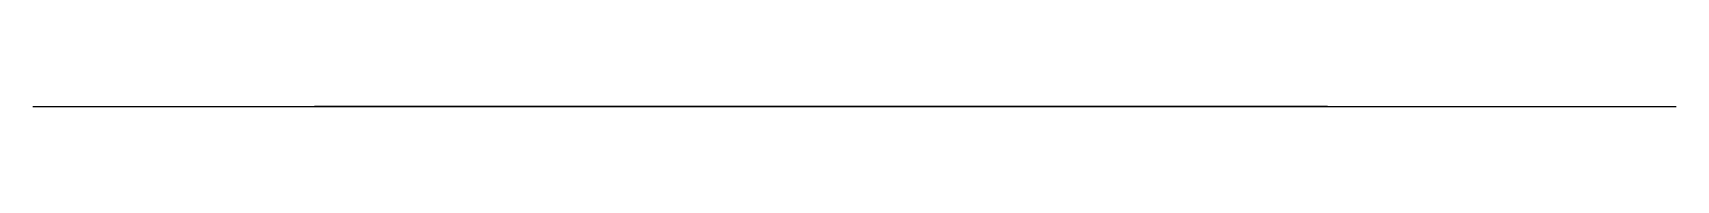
# Model space of a CAD drawing. Header units: centimetres. Extents: x -5.2 to 25, y 0 to 0.
import ezdxf

# ---------------------------------------------------------------- set-up
doc = ezdxf.new("R2010")
doc.units = ezdxf.units.CM
doc.header["$MEASUREMENT"] = 0
for name, color, linetype in [('Edelstahl Frohnt Elektrokasten v20_Sketch1', 7, 'Continuous'), ('Edelstahl Frohnt Elektrokasten v20_Sketch10', 7, 'Continuous'), ('Edelstahl Frohnt Elektrokasten v20_Sketch11', 7, 'Continuous'), ('Edelstahl Frohnt Elektrokasten v20_Sketch12', 7, 'Continuous'), ('Edelstahl Frohnt Elektrokasten v20_Sketch13', 7, 'Continuous'), ('Edelstahl Frohnt Elektrokasten v20_Sketch14', 7, 'Continuous'), ('Edelstahl Frohnt Elektrokasten v20_Sketch15', 7, 'Continuous'), ('Edelstahl Frohnt Elektrokasten v20_Sketch16', 7, 'Continuous'), ('Edelstahl Frohnt Elektrokasten v20_Sketch18', 7, 'Continuous'), ('Edelstahl Frohnt Elektrokasten v20_Sketch19', 7, 'Continuous'), ('Edelstahl Frohnt Elektrokasten v20_Sketch2', 7, 'Continuous'), ('Edelstahl Frohnt Elektrokasten v20_Sketch5', 7, 'Continuous'), ('Edelstahl Frohnt Elektrokasten v20_Sketch6', 7, 'Continuous'), ('Edelstahl Frohnt Elektrokasten v20_Sketch7', 7, 'Continuous'), ('Edelstahl Frohnt Elektrokasten v20_Sketch8', 7, 'Continuous'), ('Edelstahl Frohnt Elektrokasten v20_Sketch9', 7, 'Continuous')]:
    doc.layers.add(name, color=color, linetype=linetype)

msp = doc.modelspace()

# ---------------------------------------------------------------- linework, layer by layer
at = {"layer": 'Edelstahl Frohnt Elektrokasten v20_Sketch1'}
for p, q in [((18.6, 0, 50.6), (0, 0, 50.6)), ((0, 0, 50.6), (0, 0)), ((0, 0), (18.6, 0)), ((18.6, 0), (18.6, 0, 50.6))]:
    msp.add_line(p, q, dxfattribs=at)
msp.add_point((0, 0), dxfattribs=at)
at = {"layer": 'Edelstahl Frohnt Elektrokasten v20_Sketch10'}
for p, q in [((0, 0), (18.6, 0)), ((0, 0, 50.6), (0, 0)), ((18.6, 0, 50.6), (0, 0, 50.6)), ((4.73, 0, 3.526), (3.556, 0, 3.526)), ((3.556, 0, 3.526), (3.556, 0, 5.726)), ((3.556, 0, 5.726), (4.829, 0, 5.726)), ((6.829, 0, 4.092), (5.94, 0, 4.092)), ((5.94, 0, 4.565), (6.829, 0, 4.565)), ((5.94, 0, 4.092), (5.94, 0, 4.565)), ((6.829, 0, 4.565), (6.829, 0, 4.092)), ((7.267, 0, 5.726), (8.161, 0, 5.726)), ((7.267, 0, 3.526), (7.267, 0, 5.726)), ((7.823, 0, 3.526), (7.267, 0, 3.526)), ((7.823, 0, 5.204), (7.823, 0, 3.526)), ((8.252, 0, 3.526), (7.823, 0, 5.204)), ((8.161, 0, 5.726), (8.505, 0, 4.388)), ((8.755, 0, 3.526), (8.252, 0, 3.526)), ((8.505, 0, 4.388), (8.848, 0, 5.726)), ((9.184, 0, 5.204), (8.755, 0, 3.526)), ((8.848, 0, 5.726), (9.741, 0, 5.726)), ((9.741, 0, 3.526), (9.184, 0, 3.526)), ((9.184, 0, 3.526), (9.184, 0, 5.204)), ((9.741, 0, 5.726), (9.741, 0, 3.526)), ((10.107, 0, 3.526), (10.934, 0, 5.726)), ((10.801, 0, 3.526), (10.107, 0, 3.526)), ((10.908, 0, 3.889), (10.801, 0, 3.526)), ((11.68, 0, 3.889), (10.908, 0, 3.889)), ((10.934, 0, 5.726), (11.675, 0, 5.726)), ((11.675, 0, 5.726), (12.502, 0, 3.526)), ((11.79, 0, 3.526), (11.68, 0, 3.889)), ((12.502, 0, 3.526), (11.79, 0, 3.526)), ((12.652, 0, 3.526), (13.411, 0, 4.673)), ((13.411, 0, 3.526), (12.652, 0, 3.526)), ((13.411, 0, 4.673), (12.721, 0, 5.726)), ((12.721, 0, 5.726), (13.47, 0, 5.726)), ((13.846, 0, 4.233), (13.411, 0, 3.526)), ((13.47, 0, 5.726), (13.859, 0, 5.049)), ((14.28, 0, 3.526), (13.846, 0, 4.233)), ((13.859, 0, 5.049), (14.238, 0, 5.726)), ((14.238, 0, 5.726), (14.979, 0, 5.726)), ((15.044, 0, 3.526), (14.28, 0, 3.526)), ((14.295, 0, 4.661), (15.044, 0, 3.526)), ((14.979, 0, 5.726), (14.295, 0, 4.661)), ((18.6, 0), (18.6, 0, 50.6))]:
    msp.add_line(p, q, dxfattribs=at)
at = {"layer": 'Edelstahl Frohnt Elektrokasten v20_Sketch10', "extrusion": (0, -1, 0)}
for centre in [(0.8, 35.8), (0.8, 14.8), (0.8, 42.8), (0.8, 0.8), (0.8, 49.8), (0.8, 28.8), (0.8, 7.8), (0.8, 21.8), (5.05, 49.8), (5.05, 0.8), (9.3, 49.8), (9.3, 0.8), (13.55, 49.8), (13.55, 0.8), (17.8, 0.8), (17.8, 28.8), (17.8, 14.8), (17.8, 49.8), (17.8, 7.8), (17.8, 35.8), (17.8, 21.8), (17.8, 42.8)]:
    msp.add_circle(centre, 0.175, dxfattribs=at)
at = {"layer": 'Edelstahl Frohnt Elektrokasten v20_Sketch10', "extrusion": (0, 1, 0)}
for points, knots in [([(5.034, 0, 3.556), (4.971, 0, 3.548), (4.869, 0, 3.534), (4.767, 0, 3.528), (4.73, 0, 3.526)], [0, 0, 0, 0, 0.192284, 0.3062079, 0.3062079, 0.3062079, 0.3062079]), ([(4.829, 0, 5.726), (4.925, 0, 5.722), (5.104, 0, 5.715), (5.25, 0, 5.614), (5.317, 0, 5.569)], [0, 0, 0, 0, 0.2839363, 0.5225405, 0.5225405, 0.5225405, 0.5225405]), ([(5.292, 0, 3.628), (5.257, 0, 3.612), (5.175, 0, 3.576), (5.085, 0, 3.563), (5.034, 0, 3.556)], [0, 0, 0, 0, 0.1155087, 0.2691401, 0.2691401, 0.2691401, 0.2691401]), ([(5.366, 0, 4.844), (5.334, 0, 4.814), (5.265, 0, 4.749), (5.176, 0, 4.715), (5.129, 0, 4.697)], [0, 0, 0, 0, 0.1299846, 0.2813862, 0.2813862, 0.2813862, 0.2813862]), ([(5.129, 0, 4.697), (5.201, 0, 4.677), (5.333, 0, 4.639), (5.432, 0, 4.544), (5.478, 0, 4.501)], [0, 0, 0, 0, 0.2198816, 0.4056128, 0.4056128, 0.4056128, 0.4056128]), ([(5.51, 0, 3.844), (5.481, 0, 3.801), (5.423, 0, 3.715), (5.336, 0, 3.657), (5.292, 0, 3.628)], [0, 0, 0, 0, 0.1543576, 0.3093811, 0.3093811, 0.3093811, 0.3093811]), ([(5.317, 0, 5.569), (5.367, 0, 5.513), (5.466, 0, 5.402), (5.48, 0, 5.253), (5.487, 0, 5.178)], [0, 0, 0, 0, 0.2177411, 0.4357865, 0.4357865, 0.4357865, 0.4357865]), ([(5.487, 0, 5.178), (5.483, 0, 5.116), (5.473, 0, 4.993), (5.401, 0, 4.893), (5.366, 0, 4.844)], [0, 0, 0, 0, 0.1837379, 0.3622222, 0.3622222, 0.3622222, 0.3622222]), ([(5.478, 0, 4.501), (5.51, 0, 4.45), (5.578, 0, 4.344), (5.586, 0, 4.218), (5.589, 0, 4.152)], [0, 0, 0, 0, 0.1776655, 0.3719614, 0.3719614, 0.3719614, 0.3719614]), ([(5.589, 0, 4.152), (5.586, 0, 4.097), (5.58, 0, 3.989), (5.533, 0, 3.892), (5.51, 0, 3.844)], [0, 0, 0, 0, 0.1636613, 0.3206286, 0.3206286, 0.3206286, 0.3206286])]:
    msp.add_open_spline(points, degree=3, knots=knots, dxfattribs=at)
at = {"layer": 'Edelstahl Frohnt Elektrokasten v20_Sketch10'}
msp.add_point((0, 0), dxfattribs=at)
at = {"layer": 'Edelstahl Frohnt Elektrokasten v20_Sketch11'}
for p, q in [((3.43, 0, 15.6), (9.3, 0, 15.6)), ((4.05, 0, 19.6), (14.55, 0, 19.6)), ((11.02, 0, 19.49), (6.491, 0, 19.49)), ((14.55, 0, 7.64), (7.82, 0, 7.64)), ((7.88, 0, 7.75), (12.109, 0, 7.75)), ((15.17, 0, 11.64), (9.3, 0, 11.64)), ((10.909, 0, 11.9), (15.17, 0, 11.9)), ((11.02, 0, 15.229), (11.02, 0, 19.49)), ((12.109, 0, 19.49), (11.28, 0, 19.49)), ((11.28, 0, 19.49), (11.28, 0, 13.62)), ((12.836, 0, 7.75), (13.918, 0, 7.75)), ((13.918, 0, 19.49), (12.836, 0, 19.49)), ((15.17, 0, 10.811), (15.17, 0, 11.64)), ((15.17, 0, 9.002), (15.17, 0, 10.084)), ((15.17, 0, 11.9), (15.17, 0, 16.429)), ((15.17, 0, 17.156), (15.17, 0, 18.238)), ((15.28, 0, 18.87), (15.28, 0, 8.37)), ((3.32, 0, 8.37), (3.32, 0, 18.87)), ((7.691, 0, 15.34), (3.43, 0, 15.34)), ((3.43, 0, 15.34), (3.43, 0, 10.811)), ((3.43, 0, 18.238), (3.43, 0, 17.156)), ((3.43, 0, 10.084), (3.43, 0, 9.002)), ((3.43, 0, 16.429), (3.43, 0, 15.6)), ((7.38, 0, 7.64), (4.05, 0, 7.64)), ((4.682, 0, 7.75), (5.764, 0, 7.75)), ((5.764, 0, 19.49), (4.682, 0, 19.49)), ((6.491, 0, 7.75), (7.32, 0, 7.75)), ((7.32, 0, 7.75), (7.32, 0, 13.62)), ((7.82, 0, 12.298), (7.38, 0, 12.559)), ((7.38, 0, 12.559), (7.38, 0, 7.64)), ((7.82, 0, 7.64), (7.82, 0, 12.298)), ((7.88, 0, 11.776), (7.88, 0, 7.75))]:
    msp.add_line(p, q, dxfattribs=at)
at = {"layer": 'Edelstahl Frohnt Elektrokasten v20_Sketch11', "extrusion": (-2e-16, 1, 0)}
for centre, radius in [((-9.3, 13.62), 5.813), ((-9.3, 13.62), 5.6), ((-9.3, 13.62), 5), ((-9.3, 13.62), 4.75), ((-9.3, 13.62), 4.25), ((-9.3, 13.62), 4), ((-9.3, 13.62), 3.5), ((-9.3, 13.62), 3.25), ((-14.55, 18.87), 0.275), ((-14.55, 8.37), 0.275), ((-14.55, 8.37), 0.27), ((-14.55, 18.87), 0.27), ((-14.55, 18.87), 0.27), ((-14.55, 8.37), 0.27), ((-4.05, 8.37), 0.275), ((-4.05, 18.87), 0.275), ((-4.05, 8.37), 0.27), ((-4.05, 18.87), 0.27), ((-4.05, 18.87), 0.27), ((-4.05, 8.37), 0.27)]:
    msp.add_circle(centre, radius, dxfattribs=at)
for centre, radius, start, end in [((-9.3, 13.62), 1.98, 90, 132.9859), ((-10.8, 15.229), 0.22, 180, 312.9859), ((-10.909, 12.12), 0.22, 270, 42.9859), ((-9.3, 13.62), 1.98, 180, 222.9859), ((-9.3, 13.62), 6.507, 115.5689, 154.4311), ((-9.3, 13.62), 6.507, 205.5689, 244.4311), ((-9.3, 13.62), 6.507, 115.5689, 154.4311), ((-9.3, 13.62), 6.507, 205.5689, 244.4311), ((-12.836, 7.87), 0.12, 270, 58.4137), ((-12.836, 19.37), 0.12, 301.5863, 90), ((-9.3, 13.62), 6.63, 121.5863, 148.4137), ((-9.3, 13.62), 6.63, 211.5863, 238.4137), ((-13.918, 19.17), 0.32, 90, 205.3769), ((-13.918, 8.07), 0.32, 154.6231, 270), ((-14.55, 18.87), 0.38, 244.6231, 25.3769), ((-14.55, 8.37), 0.38, 334.6231, 115.3769), ((-14.55, 18.87), 0.73, 90, 180), ((-14.55, 8.37), 0.73, 180, 270), ((-14.85, 9.002), 0.32, 180, 295.3769), ((-14.85, 18.238), 0.32, 64.6231, 180), ((-15.05, 17.156), 0.12, 180, 328.4137), ((-15.05, 10.084), 0.12, 31.5863, 180), ((-4.05, 8.37), 0.73, 270, 0), ((-4.05, 18.87), 0.73, 0, 90), ((-3.55, 10.084), 0.12, 0, 148.4137), ((-9.3, 13.62), 6.507, 25.5689, 64.4311), ((-3.75, 18.238), 0.32, 0, 115.3769), ((-3.55, 17.156), 0.12, 211.5863, 0), ((-9.3, 13.62), 6.507, 295.5689, 334.4311), ((-3.75, 9.002), 0.32, 244.6231, 360), ((-9.3, 13.62), 6.507, 295.5689, 334.4311), ((-9.3, 13.62), 6.507, 25.5689, 64.4311), ((-9.3, 13.62), 6.63, 301.5863, 328.4137), ((-9.3, 13.62), 6.63, 31.5863, 58.4137), ((-4.05, 18.87), 0.38, 154.6231, 295.3769), ((-4.05, 8.37), 0.38, 64.6231, 205.3769), ((-4.682, 8.07), 0.32, 270, 25.3769), ((-4.682, 19.17), 0.32, 334.6231, 90), ((-5.764, 7.87), 0.12, 121.5863, 270), ((-5.764, 19.37), 0.12, 90, 238.4137), ((-9.3, 13.62), 1.98, 0, 42.9859), ((-7.691, 15.12), 0.22, 90, 222.9859), ((-8.1, 11.776), 0.22, 0, 123.0557), ((-9.3, 13.62), 1.98, 270, 303.0557)]:
    msp.add_arc(centre, radius, start, end, dxfattribs=at)
at = {"layer": 'Edelstahl Frohnt Elektrokasten v20_Sketch11'}
msp.add_point((0, 0), dxfattribs=at)
at = {"layer": 'Edelstahl Frohnt Elektrokasten v20_Sketch12', "extrusion": (0, -1, 0)}
for radius in [3.5, 3.25, 2.75, 2.5]:
    msp.add_circle((9.3, 13.62), radius, dxfattribs=at)
at = {"layer": 'Edelstahl Frohnt Elektrokasten v20_Sketch12'}
msp.add_point((0, 0), dxfattribs=at)
at = {"layer": 'Edelstahl Frohnt Elektrokasten v20_Sketch13', "extrusion": (0, -1, 0)}
for radius in [2.75, 2.5, 2, 1.75]:
    msp.add_circle((9.3, 13.62), radius, dxfattribs=at)
at = {"layer": 'Edelstahl Frohnt Elektrokasten v20_Sketch13'}
msp.add_point((0, 0), dxfattribs=at)
at = {"layer": 'Edelstahl Frohnt Elektrokasten v20_Sketch14'}
for p, q in [((0, 0), (18.6, 0)), ((0, 0, 50.6), (0, 0)), ((18.6, 0, 50.6), (0, 0, 50.6)), ((3.315, 0, 13.62), (15.735, 0, 13.62)), ((3.556, 0, 3.526), (3.556, 0, 5.726)), ((4.73, 0, 3.526), (3.556, 0, 3.526)), ((3.556, 0, 5.726), (4.829, 0, 5.726)), ((3.593, 0, 13.62), (3.593, 0, 13.72)), ((3.593, 0, 13.52), (15.1, 0, 13.52)), ((3.593, 0, 13.72), (15.1, 0, 13.72)), ((3.593, 0, 13.62), (3.593, 0, 13.52)), ((6.829, 0, 4.092), (5.94, 0, 4.092)), ((5.94, 0, 4.092), (5.94, 0, 4.565)), ((5.94, 0, 4.565), (6.829, 0, 4.565)), ((6.829, 0, 4.565), (6.829, 0, 4.092)), ((7.823, 0, 3.526), (7.267, 0, 3.526)), ((7.267, 0, 3.526), (7.267, 0, 5.726)), ((7.267, 0, 5.726), (8.161, 0, 5.726)), ((8.252, 0, 3.526), (7.823, 0, 5.204)), ((7.823, 0, 5.204), (7.823, 0, 3.526)), ((8.161, 0, 5.726), (8.505, 0, 4.388)), ((8.755, 0, 3.526), (8.252, 0, 3.526)), ((8.505, 0, 4.388), (8.848, 0, 5.726)), ((9.184, 0, 5.204), (8.755, 0, 3.526)), ((8.848, 0, 5.726), (9.741, 0, 5.726)), ((9.184, 0, 3.526), (9.184, 0, 5.204)), ((9.741, 0, 3.526), (9.184, 0, 3.526)), ((9.3, 0, 7.8), (9.2, 0, 7.8)), ((9.2, 0, 7.8), (9.2, 0, 19.502)), ((9.3, 0, 19.502), (9.2, 0, 19.502)), ((9.3, 0, 7.431), (9.3, 0, 20)), ((9.3, 0, 19.502), (9.4, 0, 19.502)), ((9.4, 0, 7.8), (9.3, 0, 7.8)), ((9.4, 0, 19.502), (9.4, 0, 7.8)), ((9.741, 0, 5.726), (9.741, 0, 3.526)), ((10.107, 0, 3.526), (10.934, 0, 5.726)), ((10.801, 0, 3.526), (10.107, 0, 3.526)), ((10.908, 0, 3.889), (10.801, 0, 3.526)), ((11.68, 0, 3.889), (10.908, 0, 3.889)), ((10.934, 0, 5.726), (11.675, 0, 5.726)), ((11.675, 0, 5.726), (12.502, 0, 3.526)), ((11.79, 0, 3.526), (11.68, 0, 3.889)), ((12.502, 0, 3.526), (11.79, 0, 3.526)), ((13.411, 0, 3.526), (12.652, 0, 3.526)), ((12.652, 0, 3.526), (13.411, 0, 4.673)), ((12.721, 0, 5.726), (13.47, 0, 5.726)), ((13.411, 0, 4.673), (12.721, 0, 5.726)), ((13.846, 0, 4.233), (13.411, 0, 3.526)), ((13.47, 0, 5.726), (13.859, 0, 5.049)), ((14.28, 0, 3.526), (13.846, 0, 4.233)), ((13.859, 0, 5.049), (14.238, 0, 5.726)), ((14.238, 0, 5.726), (14.979, 0, 5.726)), ((15.044, 0, 3.526), (14.28, 0, 3.526)), ((14.295, 0, 4.661), (15.044, 0, 3.526)), ((14.979, 0, 5.726), (14.295, 0, 4.661)), ((15.1, 0, 13.62), (15.1, 0, 13.72)), ((15.1, 0, 13.52), (15.1, 0, 13.62)), ((18.6, 0), (18.6, 0, 50.6))]:
    msp.add_line(p, q, dxfattribs=at)
at = {"layer": 'Edelstahl Frohnt Elektrokasten v20_Sketch14', "extrusion": (0, -1, 0)}
for centre, radius in [((0.8, 14.8), 0.175), ((0.8, 28.8), 0.175), ((0.8, 7.8), 0.175), ((0.8, 0.8), 0.175), ((0.8, 21.8), 0.175), ((0.8, 35.8), 0.175), ((0.8, 49.8), 0.175), ((0.8, 42.8), 0.175), ((9.3, 13.62), 5.6), ((4.05, 8.37), 0.27), ((4.05, 18.87), 0.27), ((5.05, 49.8), 0.175), ((5.05, 0.8), 0.175), ((9.3, 49.8), 0.175), ((9.3, 0.8), 0.175), ((13.55, 0.8), 0.175), ((13.55, 49.8), 0.175), ((14.55, 18.87), 0.27), ((14.55, 8.37), 0.27), ((17.8, 0.8), 0.175), ((17.8, 49.8), 0.175), ((17.8, 35.8), 0.175), ((17.8, 21.8), 0.175), ((17.8, 42.8), 0.175), ((17.8, 14.8), 0.175), ((17.8, 7.8), 0.175), ((17.8, 28.8), 0.175)]:
    msp.add_circle(centre, radius, dxfattribs=at)
at = {"layer": 'Edelstahl Frohnt Elektrokasten v20_Sketch14', "extrusion": (0, 1, 0)}
for points, knots in [([(5.034, 0, 3.556), (4.971, 0, 3.548), (4.869, 0, 3.534), (4.767, 0, 3.528), (4.73, 0, 3.526)], [0, 0, 0, 0, 0.192284, 0.3062079, 0.3062079, 0.3062079, 0.3062079]), ([(4.829, 0, 5.726), (4.925, 0, 5.722), (5.104, 0, 5.715), (5.25, 0, 5.614), (5.317, 0, 5.569)], [0, 0, 0, 0, 0.2839363, 0.5225405, 0.5225405, 0.5225405, 0.5225405]), ([(5.292, 0, 3.628), (5.257, 0, 3.612), (5.175, 0, 3.576), (5.085, 0, 3.563), (5.034, 0, 3.556)], [0, 0, 0, 0, 0.1155087, 0.2691401, 0.2691401, 0.2691401, 0.2691401]), ([(5.366, 0, 4.844), (5.334, 0, 4.814), (5.265, 0, 4.749), (5.176, 0, 4.715), (5.129, 0, 4.697)], [0, 0, 0, 0, 0.1299846, 0.2813862, 0.2813862, 0.2813862, 0.2813862]), ([(5.129, 0, 4.697), (5.201, 0, 4.677), (5.333, 0, 4.639), (5.432, 0, 4.544), (5.478, 0, 4.501)], [0, 0, 0, 0, 0.2198816, 0.4056128, 0.4056128, 0.4056128, 0.4056128]), ([(5.51, 0, 3.844), (5.481, 0, 3.801), (5.423, 0, 3.715), (5.336, 0, 3.657), (5.292, 0, 3.628)], [0, 0, 0, 0, 0.1543576, 0.3093811, 0.3093811, 0.3093811, 0.3093811]), ([(5.317, 0, 5.569), (5.367, 0, 5.513), (5.466, 0, 5.402), (5.48, 0, 5.253), (5.487, 0, 5.178)], [0, 0, 0, 0, 0.2177411, 0.4357865, 0.4357865, 0.4357865, 0.4357865]), ([(5.487, 0, 5.178), (5.483, 0, 5.116), (5.473, 0, 4.993), (5.401, 0, 4.893), (5.366, 0, 4.844)], [0, 0, 0, 0, 0.1837379, 0.3622222, 0.3622222, 0.3622222, 0.3622222]), ([(5.478, 0, 4.501), (5.51, 0, 4.45), (5.578, 0, 4.344), (5.586, 0, 4.218), (5.589, 0, 4.152)], [0, 0, 0, 0, 0.1776655, 0.3719614, 0.3719614, 0.3719614, 0.3719614]), ([(5.589, 0, 4.152), (5.586, 0, 4.097), (5.58, 0, 3.989), (5.533, 0, 3.892), (5.51, 0, 3.844)], [0, 0, 0, 0, 0.1636613, 0.3206286, 0.3206286, 0.3206286, 0.3206286])]:
    msp.add_open_spline(points, degree=3, knots=knots, dxfattribs=at)
at = {"layer": 'Edelstahl Frohnt Elektrokasten v20_Sketch14'}
msp.add_point((0, 0), dxfattribs=at)
at = {"layer": 'Edelstahl Frohnt Elektrokasten v20_Sketch15'}
for p, q in [((-1.5, 0, 48.4), (20, 0, 48.4)), ((0, 0, 50.6), (0, 0)), ((0, 0), (18.6, 0)), ((18.6, 0, 50.6), (0, 0, 50.6)), ((4.73, 0, 3.526), (3.556, 0, 3.526)), ((3.556, 0, 3.526), (3.556, 0, 5.726)), ((3.556, 0, 5.726), (4.829, 0, 5.726)), ((4.301, 0, 13.72), (3.701, 0, 13.72)), ((3.701, 0, 13.52), (4.301, 0, 13.52)), ((4.551, 0, 13.52), (5.051, 0, 13.52)), ((5.051, 0, 13.72), (4.551, 0, 13.72)), ((4.603, 0, 45.6), (14.2, 0, 45.6)), ((4.9, 0, 42.8), (13.7, 0, 42.8)), ((4.9, 0, 48.4), (4.9, 0, 42.8)), ((5.801, 0, 13.72), (5.301, 0, 13.72)), ((5.301, 0, 13.52), (5.801, 0, 13.52)), ((5.94, 0, 4.565), (6.829, 0, 4.565)), ((5.94, 0, 4.092), (5.94, 0, 4.565)), ((6.829, 0, 4.092), (5.94, 0, 4.092)), ((6.052, 0, 13.52), (6.552, 0, 13.52)), ((6.552, 0, 13.72), (6.052, 0, 13.72)), ((6.3, 0, 45.6), (6.3, 0, 43.8)), ((6.3, 0, 45.6), (6.3, 0, 47.4)), ((6.3, 0, 43.8), (12.3, 0, 43.8)), ((6.3, 0, 47.4), (12.3, 0, 47.4)), ((7.303, 0, 13.72), (6.802, 0, 13.72)), ((6.802, 0, 13.52), (7.303, 0, 13.52)), ((6.829, 0, 4.565), (6.829, 0, 4.092)), ((7.267, 0, 5.726), (8.161, 0, 5.726)), ((7.823, 0, 3.526), (7.267, 0, 3.526)), ((7.267, 0, 3.526), (7.267, 0, 5.726)), ((7.823, 0, 5.204), (7.823, 0, 3.526)), ((8.252, 0, 3.526), (7.823, 0, 5.204)), ((8.161, 0, 5.726), (8.505, 0, 4.388)), ((8.755, 0, 3.526), (8.252, 0, 3.526)), ((8.505, 0, 4.388), (8.848, 0, 5.726)), ((9.184, 0, 5.204), (8.755, 0, 3.526)), ((8.848, 0, 5.726), (9.741, 0, 5.726)), ((9.184, 0, 3.526), (9.184, 0, 5.204)), ((9.741, 0, 3.526), (9.184, 0, 3.526)), ((9.2, 0, 10.872), (9.2, 0, 10.372)), ((9.2, 0, 16.118), (9.2, 0, 15.617)), ((9.2, 0, 17.619), (9.2, 0, 17.119)), ((9.2, 0, 11.623), (9.2, 0, 11.122)), ((9.2, 0, 9.371), (9.2, 0, 8.871)), ((9.2, 0, 19.219), (9.2, 0, 18.619)), ((9.2, 0, 10.121), (9.2, 0, 9.621)), ((9.2, 0, 8.621), (9.2, 0, 8.021)), ((9.2, 0, 18.369), (9.2, 0, 17.869)), ((9.2, 0, 16.868), (9.2, 0, 16.368)), ((9.3, 0, 50.6), (9.3, 0, 47.5)), ((9.4, 0, 10.372), (9.4, 0, 10.872)), ((9.4, 0, 9.621), (9.4, 0, 10.121)), ((9.4, 0, 11.122), (9.4, 0, 11.623)), ((9.4, 0, 15.617), (9.4, 0, 16.118)), ((9.4, 0, 16.368), (9.4, 0, 16.868)), ((9.4, 0, 17.119), (9.4, 0, 17.619)), ((9.4, 0, 8.871), (9.4, 0, 9.371)), ((9.4, 0, 17.869), (9.4, 0, 18.369)), ((9.4, 0, 18.619), (9.4, 0, 19.219)), ((9.4, 0, 8.021), (9.4, 0, 8.621)), ((9.741, 0, 5.726), (9.741, 0, 3.526)), ((10.801, 0, 3.526), (10.107, 0, 3.526)), ((10.107, 0, 3.526), (10.934, 0, 5.726)), ((10.908, 0, 3.889), (10.801, 0, 3.526)), ((11.68, 0, 3.889), (10.908, 0, 3.889)), ((10.934, 0, 5.726), (11.675, 0, 5.726)), ((11.798, 0, 13.72), (11.297, 0, 13.72)), ((11.297, 0, 13.52), (11.798, 0, 13.52)), ((11.675, 0, 5.726), (12.502, 0, 3.526)), ((11.79, 0, 3.526), (11.68, 0, 3.889)), ((12.502, 0, 3.526), (11.79, 0, 3.526)), ((12.048, 0, 13.52), (12.548, 0, 13.52)), ((12.548, 0, 13.72), (12.048, 0, 13.72)), ((12.3, 0, 45.6), (12.3, 0, 47.4)), ((12.3, 0, 45.6), (12.3, 0, 43.8)), ((12.652, 0, 3.526), (13.411, 0, 4.673)), ((13.411, 0, 3.526), (12.652, 0, 3.526)), ((12.721, 0, 5.726), (13.47, 0, 5.726)), ((13.411, 0, 4.673), (12.721, 0, 5.726)), ((12.799, 0, 13.52), (13.299, 0, 13.52)), ((13.299, 0, 13.72), (12.799, 0, 13.72)), ((13.846, 0, 4.233), (13.411, 0, 3.526)), ((13.47, 0, 5.726), (13.859, 0, 5.049)), ((13.549, 0, 13.52), (14.049, 0, 13.52)), ((14.049, 0, 13.72), (13.549, 0, 13.72)), ((13.7, 0, 48.4), (13.7, 0, 42.8)), ((14.28, 0, 3.526), (13.846, 0, 4.233)), ((13.859, 0, 5.049), (14.238, 0, 5.726)), ((14.238, 0, 5.726), (14.979, 0, 5.726)), ((15.044, 0, 3.526), (14.28, 0, 3.526)), ((14.295, 0, 4.661), (15.044, 0, 3.526)), ((14.979, 0, 5.726), (14.295, 0, 4.661)), ((14.299, 0, 13.52), (14.899, 0, 13.52)), ((14.899, 0, 13.72), (14.299, 0, 13.72)), ((18.6, 0), (18.6, 0, 50.6))]:
    msp.add_line(p, q, dxfattribs=at)
at = {"layer": 'Edelstahl Frohnt Elektrokasten v20_Sketch15', "extrusion": (0, -1, 0)}
for centre, radius in [((0.8, 28.8), 0.175), ((0.8, 21.8), 0.175), ((0.8, 35.8), 0.175), ((0.8, 49.8), 0.175), ((0.8, 7.8), 0.175), ((0.8, 42.8), 0.175), ((0.8, 14.8), 0.175), ((0.8, 0.8), 0.175), ((4.05, 18.87), 0.27), ((4.05, 8.37), 0.27), ((5.05, 0.8), 0.175), ((5.05, 49.8), 0.175), ((5.5, 45.6), 0.225), ((9.3, 49.8), 0.175), ((9.3, 0.8), 0.175), ((13.1, 45.6), 0.225), ((13.55, 49.8), 0.175), ((13.55, 0.8), 0.175), ((14.55, 18.87), 0.27), ((14.55, 8.37), 0.27), ((17.8, 14.8), 0.175), ((17.8, 49.8), 0.175), ((17.8, 0.8), 0.175), ((17.8, 35.8), 0.175), ((17.8, 42.8), 0.175), ((17.8, 7.8), 0.175), ((17.8, 28.8), 0.175), ((17.8, 21.8), 0.175)]:
    msp.add_circle(centre, radius, dxfattribs=at)
for radius, start, end in [(5.6, 91.0232, 178.9768), (5.6, 181.0232, 268.9768), (5, 91.146, 178.854), (5, 181.146, 268.854), (4.75, 181.2063, 268.7937), (4.75, 91.2063, 178.7937), (4.25, 181.3483, 268.6517), (4.25, 91.3483, 178.6517), (4, 91.4325, 178.5675), (4, 181.4325, 268.5675), (3.5, 91.6372, 178.3628), (3.5, 181.6372, 268.3628), (3.25, 181.7632, 268.2368), (3.25, 91.7632, 178.2368), (2.75, 182.0839, 267.9161), (2.75, 92.0839, 177.9161), (2.5, 182.2924, 267.7076), (2.5, 92.2924, 177.7076), (2, 182.866, 267.134), (2, 92.866, 177.134), (3.5, 271.6372, 358.3628), (2, 2.866, 87.134), (4, 271.4325, 358.5675), (3.25, 271.7632, 358.2368), (2.5, 272.2924, 357.7076), (2, 272.866, 357.134), (2.75, 272.0839, 357.9161), (3.5, 1.6372, 88.3628), (3.25, 1.7632, 88.2368), (2.75, 2.0839, 87.9161), (2.5, 2.2924, 87.7076), (4, 1.4325, 88.5675), (4.25, 271.3483, 358.6517), (4.75, 271.2063, 358.7937), (4.25, 1.3483, 88.6517), (4.75, 1.2063, 88.7937), (5, 271.146, 358.854), (5, 1.146, 88.854), (5.6, 1.0232, 88.9768), (5.6, 271.0232, 358.9768)]:
    msp.add_arc((9.3, 13.62), radius, start, end, dxfattribs=at)
at = {"layer": 'Edelstahl Frohnt Elektrokasten v20_Sketch15', "extrusion": (0, 1, 0)}
for points, knots in [([(5.034, 0, 3.556), (4.971, 0, 3.548), (4.869, 0, 3.534), (4.767, 0, 3.528), (4.73, 0, 3.526)], [0, 0, 0, 0, 0.192284, 0.3062079, 0.3062079, 0.3062079, 0.3062079]), ([(4.829, 0, 5.726), (4.925, 0, 5.722), (5.104, 0, 5.715), (5.25, 0, 5.614), (5.317, 0, 5.569)], [0, 0, 0, 0, 0.2839363, 0.5225405, 0.5225405, 0.5225405, 0.5225405]), ([(5.292, 0, 3.628), (5.257, 0, 3.612), (5.175, 0, 3.576), (5.085, 0, 3.563), (5.034, 0, 3.556)], [0, 0, 0, 0, 0.1155087, 0.2691401, 0.2691401, 0.2691401, 0.2691401]), ([(5.366, 0, 4.844), (5.334, 0, 4.814), (5.265, 0, 4.749), (5.176, 0, 4.715), (5.129, 0, 4.697)], [0, 0, 0, 0, 0.1299846, 0.2813862, 0.2813862, 0.2813862, 0.2813862]), ([(5.129, 0, 4.697), (5.201, 0, 4.677), (5.333, 0, 4.639), (5.432, 0, 4.544), (5.478, 0, 4.501)], [0, 0, 0, 0, 0.2198816, 0.4056128, 0.4056128, 0.4056128, 0.4056128]), ([(5.51, 0, 3.844), (5.481, 0, 3.801), (5.423, 0, 3.715), (5.336, 0, 3.657), (5.292, 0, 3.628)], [0, 0, 0, 0, 0.1543576, 0.3093811, 0.3093811, 0.3093811, 0.3093811]), ([(5.317, 0, 5.569), (5.367, 0, 5.513), (5.466, 0, 5.402), (5.48, 0, 5.253), (5.487, 0, 5.178)], [0, 0, 0, 0, 0.2177411, 0.4357865, 0.4357865, 0.4357865, 0.4357865]), ([(5.487, 0, 5.178), (5.483, 0, 5.116), (5.473, 0, 4.993), (5.401, 0, 4.893), (5.366, 0, 4.844)], [0, 0, 0, 0, 0.1837379, 0.3622222, 0.3622222, 0.3622222, 0.3622222]), ([(5.478, 0, 4.501), (5.51, 0, 4.45), (5.578, 0, 4.344), (5.586, 0, 4.218), (5.589, 0, 4.152)], [0, 0, 0, 0, 0.1776655, 0.3719614, 0.3719614, 0.3719614, 0.3719614]), ([(5.589, 0, 4.152), (5.586, 0, 4.097), (5.58, 0, 3.989), (5.533, 0, 3.892), (5.51, 0, 3.844)], [0, 0, 0, 0, 0.1636613, 0.3206286, 0.3206286, 0.3206286, 0.3206286])]:
    msp.add_open_spline(points, degree=3, knots=knots, dxfattribs=at)
at = {"layer": 'Edelstahl Frohnt Elektrokasten v20_Sketch15'}
msp.add_point((0, 0), dxfattribs=at)
at = {"layer": 'Edelstahl Frohnt Elektrokasten v20_Sketch16'}
for p, q in [((0, 0, 50.6), (0, 0)), ((18.6, 0, 50.6), (0, 0, 50.6)), ((0, 0), (18.6, 0)), ((4.73, 0, 3.526), (3.556, 0, 3.526)), ((3.556, 0, 5.726), (4.829, 0, 5.726)), ((3.556, 0, 3.526), (3.556, 0, 5.726)), ((4.301, 0, 13.72), (3.701, 0, 13.72)), ((3.701, 0, 13.52), (4.301, 0, 13.52)), ((4.551, 0, 13.52), (5.051, 0, 13.52)), ((5.051, 0, 13.72), (4.551, 0, 13.72)), ((5.801, 0, 13.72), (5.301, 0, 13.72)), ((5.301, 0, 13.52), (5.801, 0, 13.52)), ((6.829, 0, 4.092), (5.94, 0, 4.092)), ((5.94, 0, 4.092), (5.94, 0, 4.565)), ((5.94, 0, 4.565), (6.829, 0, 4.565)), ((6.052, 0, 13.52), (6.552, 0, 13.52)), ((6.552, 0, 13.72), (6.052, 0, 13.72)), ((12.3, 0, 43.8), (6.3, 0, 43.8)), ((6.3, 0, 43.8), (6.3, 0, 47.4)), ((6.3, 0, 47.4), (12.3, 0, 47.4)), ((6.802, 0, 13.52), (7.303, 0, 13.52)), ((7.303, 0, 13.72), (6.802, 0, 13.72)), ((6.829, 0, 4.565), (6.829, 0, 4.092)), ((7.267, 0, 3.526), (7.267, 0, 5.726)), ((7.823, 0, 3.526), (7.267, 0, 3.526)), ((7.267, 0, 5.726), (8.161, 0, 5.726)), ((7.823, 0, 5.204), (7.823, 0, 3.526)), ((8.252, 0, 3.526), (7.823, 0, 5.204)), ((8.161, 0, 5.726), (8.505, 0, 4.388)), ((8.755, 0, 3.526), (8.252, 0, 3.526)), ((8.505, 0, 4.388), (8.848, 0, 5.726)), ((9.184, 0, 5.204), (8.755, 0, 3.526)), ((8.848, 0, 5.726), (9.741, 0, 5.726)), ((9.741, 0, 3.526), (9.184, 0, 3.526)), ((9.184, 0, 3.526), (9.184, 0, 5.204)), ((9.2, 0, 10.872), (9.2, 0, 10.372)), ((9.2, 0, 17.619), (9.2, 0, 17.119)), ((9.2, 0, 16.118), (9.2, 0, 15.617)), ((9.2, 0, 11.623), (9.2, 0, 11.122)), ((9.2, 0, 19.219), (9.2, 0, 18.619)), ((9.2, 0, 18.369), (9.2, 0, 17.869)), ((9.2, 0, 9.371), (9.2, 0, 8.871)), ((9.2, 0, 8.621), (9.2, 0, 8.021)), ((9.2, 0, 10.121), (9.2, 0, 9.621)), ((9.2, 0, 16.868), (9.2, 0, 16.368)), ((9.3, 0, 50.6), (9.3, 0, 32.5)), ((9.4, 0, 9.621), (9.4, 0, 10.121)), ((9.4, 0, 10.372), (9.4, 0, 10.872)), ((9.4, 0, 17.119), (9.4, 0, 17.619)), ((9.4, 0, 11.122), (9.4, 0, 11.623)), ((9.4, 0, 16.368), (9.4, 0, 16.868)), ((9.4, 0, 15.617), (9.4, 0, 16.118)), ((9.4, 0, 8.871), (9.4, 0, 9.371)), ((9.4, 0, 17.869), (9.4, 0, 18.369)), ((9.4, 0, 18.619), (9.4, 0, 19.219)), ((9.4, 0, 8.021), (9.4, 0, 8.621)), ((9.741, 0, 5.726), (9.741, 0, 3.526)), ((10.801, 0, 3.526), (10.107, 0, 3.526)), ((10.107, 0, 3.526), (10.934, 0, 5.726)), ((10.908, 0, 3.889), (10.801, 0, 3.526)), ((11.68, 0, 3.889), (10.908, 0, 3.889)), ((10.934, 0, 5.726), (11.675, 0, 5.726)), ((11.297, 0, 13.52), (11.798, 0, 13.52)), ((11.798, 0, 13.72), (11.297, 0, 13.72)), ((11.675, 0, 5.726), (12.502, 0, 3.526)), ((11.79, 0, 3.526), (11.68, 0, 3.889)), ((12.502, 0, 3.526), (11.79, 0, 3.526)), ((12.048, 0, 13.52), (12.548, 0, 13.52)), ((12.548, 0, 13.72), (12.048, 0, 13.72)), ((12.3, 0, 47.4), (12.3, 0, 43.8)), ((13.411, 0, 3.526), (12.652, 0, 3.526)), ((12.652, 0, 3.526), (13.411, 0, 4.673)), ((13.411, 0, 4.673), (12.721, 0, 5.726)), ((12.721, 0, 5.726), (13.47, 0, 5.726)), ((12.799, 0, 13.52), (13.299, 0, 13.52)), ((13.299, 0, 13.72), (12.799, 0, 13.72)), ((13.846, 0, 4.233), (13.411, 0, 3.526)), ((13.47, 0, 5.726), (13.859, 0, 5.049)), ((13.549, 0, 13.52), (14.049, 0, 13.52)), ((14.049, 0, 13.72), (13.549, 0, 13.72)), ((14.28, 0, 3.526), (13.846, 0, 4.233)), ((13.859, 0, 5.049), (14.238, 0, 5.726)), ((14.238, 0, 5.726), (14.979, 0, 5.726)), ((15.044, 0, 3.526), (14.28, 0, 3.526)), ((14.979, 0, 5.726), (14.295, 0, 4.661)), ((14.295, 0, 4.661), (15.044, 0, 3.526)), ((14.899, 0, 13.72), (14.299, 0, 13.72)), ((14.299, 0, 13.52), (14.899, 0, 13.52)), ((18.6, 0), (18.6, 0, 50.6))]:
    msp.add_line(p, q, dxfattribs=at)
at = {"layer": 'Edelstahl Frohnt Elektrokasten v20_Sketch16', "extrusion": (0, -1, 0)}
for centre, radius in [((0.8, 42.8), 0.175), ((0.8, 7.8), 0.175), ((0.8, 21.8), 0.175), ((0.8, 28.8), 0.175), ((0.8, 35.8), 0.175), ((0.8, 49.8), 0.175), ((0.8, 0.8), 0.175), ((0.8, 14.8), 0.175), ((4.05, 8.37), 0.27), ((4.05, 18.87), 0.27), ((5.05, 0.8), 0.175), ((5.05, 49.8), 0.175), ((5.319, 37.514), 0.175), ((5.319, 34.014), 0.175), ((5.5, 45.6), 0.225), ((9.3, 0.8), 0.175), ((9.3, 49.8), 0.175), ((13.1, 45.6), 0.225), ((13.281, 34.014), 0.175), ((13.281, 37.514), 0.175), ((13.55, 0.8), 0.175), ((13.55, 49.8), 0.175), ((14.55, 18.87), 0.27), ((14.55, 8.37), 0.27), ((17.8, 21.8), 0.175), ((17.8, 14.8), 0.175), ((17.8, 35.8), 0.175), ((17.8, 42.8), 0.175), ((17.8, 28.8), 0.175), ((17.8, 7.8), 0.175), ((17.8, 49.8), 0.175), ((17.8, 0.8), 0.175)]:
    msp.add_circle(centre, radius, dxfattribs=at)
for radius, start, end in [(5.6, 91.0232, 178.9768), (5.6, 181.0232, 268.9768), (5, 91.146, 178.854), (5, 181.146, 268.854), (4.75, 91.2063, 178.7937), (4.75, 181.2063, 268.7937), (4.25, 181.3483, 268.6517), (4.25, 91.3483, 178.6517), (4, 91.4325, 178.5675), (4, 181.4325, 268.5675), (3.5, 91.6372, 178.3628), (3.5, 181.6372, 268.3628), (3.25, 181.7632, 268.2368), (3.25, 91.7632, 178.2368), (2.75, 182.0839, 267.9161), (2.75, 92.0839, 177.9161), (2.5, 92.2924, 177.7076), (2.5, 182.2924, 267.7076), (2, 92.866, 177.134), (2, 182.866, 267.134), (4, 1.4325, 88.5675), (2.75, 272.0839, 357.9161), (3.5, 271.6372, 358.3628), (4, 271.4325, 358.5675), (3.25, 271.7632, 358.2368), (3.5, 1.6372, 88.3628), (2.5, 272.2924, 357.7076), (3.25, 1.7632, 88.2368), (2, 272.866, 357.134), (2, 2.866, 87.134), (2.75, 2.0839, 87.9161), (2.5, 2.2924, 87.7076), (4.25, 271.3483, 358.6517), (5, 1.146, 88.854), (4.25, 1.3483, 88.6517), (4.75, 1.2063, 88.7937), (4.75, 271.2063, 358.7937), (5, 271.146, 358.854), (5.6, 271.0232, 358.9768), (5.6, 1.0232, 88.9768)]:
    msp.add_arc((9.3, 13.62), radius, start, end, dxfattribs=at)
at = {"layer": 'Edelstahl Frohnt Elektrokasten v20_Sketch16', "extrusion": (0, 1, 0)}
for points, knots in [([(5.034, 0, 3.556), (4.971, 0, 3.548), (4.869, 0, 3.534), (4.767, 0, 3.528), (4.73, 0, 3.526)], [0, 0, 0, 0, 0.192284, 0.3062079, 0.3062079, 0.3062079, 0.3062079]), ([(4.829, 0, 5.726), (4.925, 0, 5.722), (5.104, 0, 5.715), (5.25, 0, 5.614), (5.317, 0, 5.569)], [0, 0, 0, 0, 0.2839363, 0.5225405, 0.5225405, 0.5225405, 0.5225405]), ([(5.292, 0, 3.628), (5.257, 0, 3.612), (5.175, 0, 3.576), (5.085, 0, 3.563), (5.034, 0, 3.556)], [0, 0, 0, 0, 0.1155087, 0.2691401, 0.2691401, 0.2691401, 0.2691401]), ([(5.129, 0, 4.697), (5.201, 0, 4.677), (5.333, 0, 4.639), (5.432, 0, 4.544), (5.478, 0, 4.501)], [0, 0, 0, 0, 0.2198816, 0.4056128, 0.4056128, 0.4056128, 0.4056128]), ([(5.366, 0, 4.844), (5.334, 0, 4.814), (5.265, 0, 4.749), (5.176, 0, 4.715), (5.129, 0, 4.697)], [0, 0, 0, 0, 0.1299846, 0.2813862, 0.2813862, 0.2813862, 0.2813862]), ([(5.51, 0, 3.844), (5.481, 0, 3.801), (5.423, 0, 3.715), (5.336, 0, 3.657), (5.292, 0, 3.628)], [0, 0, 0, 0, 0.1543576, 0.3093811, 0.3093811, 0.3093811, 0.3093811]), ([(5.317, 0, 5.569), (5.367, 0, 5.513), (5.466, 0, 5.402), (5.48, 0, 5.253), (5.487, 0, 5.178)], [0, 0, 0, 0, 0.2177411, 0.4357865, 0.4357865, 0.4357865, 0.4357865]), ([(5.487, 0, 5.178), (5.483, 0, 5.116), (5.473, 0, 4.993), (5.401, 0, 4.893), (5.366, 0, 4.844)], [0, 0, 0, 0, 0.1837379, 0.3622222, 0.3622222, 0.3622222, 0.3622222]), ([(5.478, 0, 4.501), (5.51, 0, 4.45), (5.578, 0, 4.344), (5.586, 0, 4.218), (5.589, 0, 4.152)], [0, 0, 0, 0, 0.1776655, 0.3719614, 0.3719614, 0.3719614, 0.3719614]), ([(5.589, 0, 4.152), (5.586, 0, 4.097), (5.58, 0, 3.989), (5.533, 0, 3.892), (5.51, 0, 3.844)], [0, 0, 0, 0, 0.1636613, 0.3206286, 0.3206286, 0.3206286, 0.3206286])]:
    msp.add_open_spline(points, degree=3, knots=knots, dxfattribs=at)
at = {"layer": 'Edelstahl Frohnt Elektrokasten v20_Sketch16'}
msp.add_point((0, 0), dxfattribs=at)
at = {"layer": 'Edelstahl Frohnt Elektrokasten v20_Sketch18'}
for p, q in [((-5.176, 0, 25.3), (25, 0, 25.3)), ((-4.665, 0, 21), (-3.665, 0, 21)), ((-4, 0, 29), (-3.528, 0, 29)), ((-3.665, 0, 21), (24.335, 0, 21)), ((-3.528, 0, 29), (25, 0, 29)), ((18.6, 0, 50.6), (0, 0, 50.6)), ((0, 0, 50.6), (0, 0)), ((0, 0), (18.6, 0)), ((2.1, 0, 29), (2.1, 0, 21)), ((2.6, 0, 22), (2.6, 0, 22.192)), ((2.6, 0, 22.192), (2.6, 0, 25)), ((2.6, 0, 25), (4.8, 0, 25)), ((2.6, 0, 22), (4.8, 0, 22)), ((3.556, 0, 3.526), (3.556, 0, 5.726)), ((4.73, 0, 3.526), (3.556, 0, 3.526)), ((3.556, 0, 5.726), (4.829, 0, 5.726)), ((4.301, 0, 13.72), (3.701, 0, 13.72)), ((3.701, 0, 13.52), (4.301, 0, 13.52)), ((5.051, 0, 13.72), (4.551, 0, 13.72)), ((4.551, 0, 13.52), (5.051, 0, 13.52)), ((4.8, 0, 22), (4.8, 0, 25)), ((5.801, 0, 13.72), (5.301, 0, 13.72)), ((5.301, 0, 13.52), (5.801, 0, 13.52)), ((6.829, 0, 4.092), (5.94, 0, 4.092)), ((5.94, 0, 4.565), (6.829, 0, 4.565)), ((5.94, 0, 4.092), (5.94, 0, 4.565)), ((6.052, 0, 13.52), (6.552, 0, 13.52)), ((6.552, 0, 13.72), (6.052, 0, 13.72)), ((6.3, 0, 47.4), (12.3, 0, 47.4)), ((12.3, 0, 43.8), (6.3, 0, 43.8)), ((6.3, 0, 43.8), (6.3, 0, 47.4)), ((6.325, 0, 22), (6.325, 0, 25)), ((6.325, 0, 22), (8.525, 0, 22)), ((6.325, 0, 25), (8.525, 0, 25)), ((7.303, 0, 13.72), (6.802, 0, 13.72)), ((6.802, 0, 13.52), (7.303, 0, 13.52)), ((6.829, 0, 4.565), (6.829, 0, 4.092)), ((7.267, 0, 5.726), (8.161, 0, 5.726)), ((7.823, 0, 3.526), (7.267, 0, 3.526)), ((7.267, 0, 3.526), (7.267, 0, 5.726)), ((7.823, 0, 5.204), (7.823, 0, 3.526)), ((8.252, 0, 3.526), (7.823, 0, 5.204)), ((8.161, 0, 5.726), (8.505, 0, 4.388)), ((8.755, 0, 3.526), (8.252, 0, 3.526)), ((8.505, 0, 4.388), (8.848, 0, 5.726)), ((8.525, 0, 25), (8.525, 0, 22)), ((9.184, 0, 5.204), (8.755, 0, 3.526)), ((8.848, 0, 5.726), (9.741, 0, 5.726)), ((9.184, 0, 3.526), (9.184, 0, 5.204)), ((9.741, 0, 3.526), (9.184, 0, 3.526)), ((9.2, 0, 11.623), (9.2, 0, 11.122)), ((9.2, 0, 10.872), (9.2, 0, 10.372)), ((9.2, 0, 17.619), (9.2, 0, 17.119)), ((9.2, 0, 16.118), (9.2, 0, 15.617)), ((9.2, 0, 10.121), (9.2, 0, 9.621)), ((9.2, 0, 9.371), (9.2, 0, 8.871)), ((9.2, 0, 19.219), (9.2, 0, 18.619)), ((9.2, 0, 18.369), (9.2, 0, 17.869)), ((9.2, 0, 8.621), (9.2, 0, 8.021)), ((9.2, 0, 16.868), (9.2, 0, 16.368)), ((9.3, 0, 50.6), (9.3, 0, -2.5)), ((9.4, 0, 10.372), (9.4, 0, 10.872)), ((9.4, 0, 9.621), (9.4, 0, 10.121)), ((9.4, 0, 16.368), (9.4, 0, 16.868)), ((9.4, 0, 17.119), (9.4, 0, 17.619)), ((9.4, 0, 11.122), (9.4, 0, 11.623)), ((9.4, 0, 15.617), (9.4, 0, 16.118)), ((9.4, 0, 8.021), (9.4, 0, 8.621)), ((9.4, 0, 8.871), (9.4, 0, 9.371)), ((9.4, 0, 18.619), (9.4, 0, 19.219)), ((9.4, 0, 17.869), (9.4, 0, 18.369)), ((9.741, 0, 5.726), (9.741, 0, 3.526)), ((10.075, 0, 22), (10.075, 0, 25)), ((12.275, 0, 25), (10.075, 0, 25)), ((10.075, 0, 22), (12.275, 0, 22)), ((10.801, 0, 3.526), (10.107, 0, 3.526)), ((10.107, 0, 3.526), (10.934, 0, 5.726)), ((10.908, 0, 3.889), (10.801, 0, 3.526)), ((11.68, 0, 3.889), (10.908, 0, 3.889)), ((10.934, 0, 5.726), (11.675, 0, 5.726)), ((11.798, 0, 13.72), (11.297, 0, 13.72)), ((11.297, 0, 13.52), (11.798, 0, 13.52)), ((11.675, 0, 5.726), (12.502, 0, 3.526)), ((11.79, 0, 3.526), (11.68, 0, 3.889)), ((12.502, 0, 3.526), (11.79, 0, 3.526)), ((12.048, 0, 13.52), (12.548, 0, 13.52)), ((12.548, 0, 13.72), (12.048, 0, 13.72)), ((12.275, 0, 22), (12.275, 0, 25)), ((12.3, 0, 47.4), (12.3, 0, 43.8)), ((12.652, 0, 3.526), (13.411, 0, 4.673)), ((13.411, 0, 3.526), (12.652, 0, 3.526)), ((12.721, 0, 5.726), (13.47, 0, 5.726)), ((13.411, 0, 4.673), (12.721, 0, 5.726)), ((12.799, 0, 13.52), (13.299, 0, 13.52)), ((13.299, 0, 13.72), (12.799, 0, 13.72)), ((13.846, 0, 4.233), (13.411, 0, 3.526)), ((13.47, 0, 5.726), (13.859, 0, 5.049)), ((13.549, 0, 13.52), (14.049, 0, 13.52)), ((14.049, 0, 13.72), (13.549, 0, 13.72)), ((13.8, 0, 22), (13.8, 0, 25)), ((13.8, 0, 22), (16, 0, 22)), ((13.8, 0, 25), (16, 0, 25)), ((14.28, 0, 3.526), (13.846, 0, 4.233)), ((13.859, 0, 5.049), (14.238, 0, 5.726)), ((14.238, 0, 5.726), (14.979, 0, 5.726)), ((15.044, 0, 3.526), (14.28, 0, 3.526)), ((14.979, 0, 5.726), (14.295, 0, 4.661)), ((14.295, 0, 4.661), (15.044, 0, 3.526)), ((14.899, 0, 13.72), (14.299, 0, 13.72)), ((14.299, 0, 13.52), (14.899, 0, 13.52)), ((16, 0, 25), (16, 0, 22)), ((16.5, 0, 29), (16.5, 0, 21)), ((18.6, 0), (18.6, 0, 50.6))]:
    msp.add_line(p, q, dxfattribs=at)
at = {"layer": 'Edelstahl Frohnt Elektrokasten v20_Sketch18', "extrusion": (0, -1, 0)}
for centre, radius in [((0.8, 28.8), 0.175), ((0.8, 0.8), 0.175), ((0.8, 49.8), 0.175), ((0.8, 21.8), 0.175), ((0.8, 14.8), 0.175), ((0.8, 42.8), 0.175), ((0.8, 7.8), 0.175), ((0.8, 35.8), 0.175), ((4.05, 8.37), 0.27), ((4.05, 18.87), 0.27), ((5.05, 0.8), 0.175), ((5.05, 49.8), 0.175), ((5.319, 34.014), 0.175), ((5.319, 37.514), 0.175), ((5.5, 45.6), 0.225), ((9.3, 49.8), 0.175), ((9.3, 0.8), 0.175), ((13.1, 45.6), 0.225), ((13.281, 34.014), 0.175), ((13.281, 37.514), 0.175), ((13.55, 0.8), 0.175), ((13.55, 49.8), 0.175), ((14.55, 18.87), 0.27), ((14.55, 8.37), 0.27), ((17.8, 49.8), 0.175), ((17.8, 0.8), 0.175), ((17.8, 21.8), 0.175), ((17.8, 7.8), 0.175), ((17.8, 28.8), 0.175), ((17.8, 42.8), 0.175), ((17.8, 35.8), 0.175), ((17.8, 14.8), 0.175)]:
    msp.add_circle(centre, radius, dxfattribs=at)
for radius, start, end in [(5.6, 91.0232, 178.9768), (5.6, 181.0232, 268.9768), (5, 181.146, 268.854), (5, 91.146, 178.854), (4.75, 181.2063, 268.7937), (4.75, 91.2063, 178.7937), (4.25, 181.3483, 268.6517), (4.25, 91.3483, 178.6517), (4, 91.4325, 178.5675), (4, 181.4325, 268.5675), (3.5, 91.6372, 178.3628), (3.5, 181.6372, 268.3628), (3.25, 181.7632, 268.2368), (3.25, 91.7632, 178.2368), (2.75, 182.0839, 267.9161), (2.75, 92.0839, 177.9161), (2.5, 92.2924, 177.7076), (2.5, 182.2924, 267.7076), (2, 92.866, 177.134), (2, 182.866, 267.134), (3.5, 271.6372, 358.3628), (2.75, 272.0839, 357.9161), (2.75, 2.0839, 87.9161), (4, 271.4325, 358.5675), (3.5, 1.6372, 88.3628), (4, 1.4325, 88.5675), (3.25, 1.7632, 88.2368), (3.25, 271.7632, 358.2368), (2, 272.866, 357.134), (2.5, 272.2924, 357.7076), (2.5, 2.2924, 87.7076), (2, 2.866, 87.134), (5, 271.146, 358.854), (4.25, 271.3483, 358.6517), (4.25, 1.3483, 88.6517), (5.6, 271.0232, 358.9768), (4.75, 1.2063, 88.7937), (4.75, 271.2063, 358.7937), (5, 1.146, 88.854), (5.6, 1.0232, 88.9768)]:
    msp.add_arc((9.3, 13.62), radius, start, end, dxfattribs=at)
at = {"layer": 'Edelstahl Frohnt Elektrokasten v20_Sketch18', "extrusion": (0, 1, 0)}
for points, knots in [([(5.034, 0, 3.556), (4.971, 0, 3.548), (4.869, 0, 3.534), (4.767, 0, 3.528), (4.73, 0, 3.526)], [0, 0, 0, 0, 0.192284, 0.3062079, 0.3062079, 0.3062079, 0.3062079]), ([(4.829, 0, 5.726), (4.925, 0, 5.722), (5.104, 0, 5.715), (5.25, 0, 5.614), (5.317, 0, 5.569)], [0, 0, 0, 0, 0.2839363, 0.5225405, 0.5225405, 0.5225405, 0.5225405]), ([(5.292, 0, 3.628), (5.257, 0, 3.612), (5.175, 0, 3.576), (5.085, 0, 3.563), (5.034, 0, 3.556)], [0, 0, 0, 0, 0.1155087, 0.2691401, 0.2691401, 0.2691401, 0.2691401]), ([(5.366, 0, 4.844), (5.334, 0, 4.814), (5.265, 0, 4.749), (5.176, 0, 4.715), (5.129, 0, 4.697)], [0, 0, 0, 0, 0.1299846, 0.2813862, 0.2813862, 0.2813862, 0.2813862]), ([(5.129, 0, 4.697), (5.201, 0, 4.677), (5.333, 0, 4.639), (5.432, 0, 4.544), (5.478, 0, 4.501)], [0, 0, 0, 0, 0.2198816, 0.4056128, 0.4056128, 0.4056128, 0.4056128]), ([(5.51, 0, 3.844), (5.481, 0, 3.801), (5.423, 0, 3.715), (5.336, 0, 3.657), (5.292, 0, 3.628)], [0, 0, 0, 0, 0.1543576, 0.3093811, 0.3093811, 0.3093811, 0.3093811]), ([(5.317, 0, 5.569), (5.367, 0, 5.513), (5.466, 0, 5.402), (5.48, 0, 5.253), (5.487, 0, 5.178)], [0, 0, 0, 0, 0.2177411, 0.4357865, 0.4357865, 0.4357865, 0.4357865]), ([(5.487, 0, 5.178), (5.483, 0, 5.116), (5.473, 0, 4.993), (5.401, 0, 4.893), (5.366, 0, 4.844)], [0, 0, 0, 0, 0.1837379, 0.3622222, 0.3622222, 0.3622222, 0.3622222]), ([(5.478, 0, 4.501), (5.51, 0, 4.45), (5.578, 0, 4.344), (5.586, 0, 4.218), (5.589, 0, 4.152)], [0, 0, 0, 0, 0.1776655, 0.3719614, 0.3719614, 0.3719614, 0.3719614]), ([(5.589, 0, 4.152), (5.586, 0, 4.097), (5.58, 0, 3.989), (5.533, 0, 3.892), (5.51, 0, 3.844)], [0, 0, 0, 0, 0.1636613, 0.3206286, 0.3206286, 0.3206286, 0.3206286])]:
    msp.add_open_spline(points, degree=3, knots=knots, dxfattribs=at)
at = {"layer": 'Edelstahl Frohnt Elektrokasten v20_Sketch18'}
msp.add_point((0, 0), dxfattribs=at)
at = {"layer": 'Edelstahl Frohnt Elektrokasten v20_Sketch19'}
for p, q in [((0, 0, 50.5), (0, 0, 0.1)), ((0.1, 0), (18.5, 0)), ((18.5, 0, 50.6), (0.1, 0, 50.6)), ((2.6, 0, 22), (2.6, 0, 25)), ((2.6, 0, 25), (4.8, 0, 25)), ((4.8, 0, 22), (2.6, 0, 22)), ((3.556, 0, 3.526), (3.556, 0, 5.726)), ((3.556, 0, 5.726), (4.829, 0, 5.726)), ((4.73, 0, 3.526), (3.556, 0, 3.526)), ((4.301, 0, 13.72), (3.701, 0, 13.72)), ((3.701, 0, 13.52), (4.301, 0, 13.52)), ((5.051, 0, 13.72), (4.551, 0, 13.72)), ((4.551, 0, 13.52), (5.051, 0, 13.52)), ((4.8, 0, 25), (4.8, 0, 22)), ((5.801, 0, 13.72), (5.301, 0, 13.72)), ((5.301, 0, 13.52), (5.801, 0, 13.52)), ((6.829, 0, 4.092), (5.94, 0, 4.092)), ((5.94, 0, 4.092), (5.94, 0, 4.565)), ((5.94, 0, 4.565), (6.829, 0, 4.565)), ((6.052, 0, 13.52), (6.552, 0, 13.52)), ((6.552, 0, 13.72), (6.052, 0, 13.72)), ((12.3, 0, 43.8), (6.3, 0, 43.8)), ((6.3, 0, 43.8), (6.3, 0, 47.4)), ((6.3, 0, 47.4), (12.3, 0, 47.4)), ((6.325, 0, 25), (8.525, 0, 25)), ((8.525, 0, 22), (6.325, 0, 22)), ((6.325, 0, 22), (6.325, 0, 25)), ((6.802, 0, 13.52), (7.303, 0, 13.52)), ((7.303, 0, 13.72), (6.802, 0, 13.72)), ((6.829, 0, 4.565), (6.829, 0, 4.092)), ((7.267, 0, 5.726), (8.161, 0, 5.726)), ((7.267, 0, 3.526), (7.267, 0, 5.726)), ((7.823, 0, 3.526), (7.267, 0, 3.526)), ((8.252, 0, 3.526), (7.823, 0, 5.204)), ((7.823, 0, 5.204), (7.823, 0, 3.526)), ((8.161, 0, 5.726), (8.505, 0, 4.388)), ((8.755, 0, 3.526), (8.252, 0, 3.526)), ((8.505, 0, 4.388), (8.848, 0, 5.726)), ((8.525, 0, 25), (8.525, 0, 22)), ((8.7, 0, 36.6), (10.7, 0, 36.6)), ((10.7, 0, 34.6), (8.7, 0, 34.6)), ((8.7, 0, 34.6), (8.7, 0, 36.6)), ((9.184, 0, 5.204), (8.755, 0, 3.526)), ((8.848, 0, 5.726), (9.741, 0, 5.726)), ((9.184, 0, 3.526), (9.184, 0, 5.204)), ((9.741, 0, 3.526), (9.184, 0, 3.526)), ((9.2, 0, 10.872), (9.2, 0, 10.372)), ((9.2, 0, 19.219), (9.2, 0, 18.619)), ((9.2, 0, 11.623), (9.2, 0, 11.122)), ((9.2, 0, 9.371), (9.2, 0, 8.871)), ((9.2, 0, 16.868), (9.2, 0, 16.368)), ((9.2, 0, 17.619), (9.2, 0, 17.119)), ((9.2, 0, 10.121), (9.2, 0, 9.621)), ((9.2, 0, 16.118), (9.2, 0, 15.617)), ((9.2, 0, 18.369), (9.2, 0, 17.869)), ((9.2, 0, 8.621), (9.2, 0, 8.021)), ((9.4, 0, 9.621), (9.4, 0, 10.121)), ((9.4, 0, 10.372), (9.4, 0, 10.872)), ((9.4, 0, 17.119), (9.4, 0, 17.619)), ((9.4, 0, 8.021), (9.4, 0, 8.621)), ((9.4, 0, 15.617), (9.4, 0, 16.118)), ((9.4, 0, 18.619), (9.4, 0, 19.219)), ((9.4, 0, 8.871), (9.4, 0, 9.371)), ((9.4, 0, 11.122), (9.4, 0, 11.623)), ((9.4, 0, 16.368), (9.4, 0, 16.868)), ((9.4, 0, 17.869), (9.4, 0, 18.369)), ((9.741, 0, 5.726), (9.741, 0, 3.526)), ((10.075, 0, 25), (12.275, 0, 25)), ((10.075, 0, 22), (10.075, 0, 25)), ((12.275, 0, 22), (10.075, 0, 22)), ((10.801, 0, 3.526), (10.107, 0, 3.526)), ((10.107, 0, 3.526), (10.934, 0, 5.726)), ((10.7, 0, 36.6), (10.7, 0, 34.6)), ((10.908, 0, 3.889), (10.801, 0, 3.526)), ((11.68, 0, 3.889), (10.908, 0, 3.889)), ((10.934, 0, 5.726), (11.675, 0, 5.726)), ((11.297, 0, 13.52), (11.798, 0, 13.52)), ((11.798, 0, 13.72), (11.297, 0, 13.72)), ((11.675, 0, 5.726), (12.502, 0, 3.526)), ((11.79, 0, 3.526), (11.68, 0, 3.889)), ((12.502, 0, 3.526), (11.79, 0, 3.526)), ((12.048, 0, 13.52), (12.548, 0, 13.52)), ((12.548, 0, 13.72), (12.048, 0, 13.72)), ((12.275, 0, 25), (12.275, 0, 22)), ((12.3, 0, 47.4), (12.3, 0, 43.8)), ((13.411, 0, 3.526), (12.652, 0, 3.526)), ((12.652, 0, 3.526), (13.411, 0, 4.673)), ((12.721, 0, 5.726), (13.47, 0, 5.726)), ((13.411, 0, 4.673), (12.721, 0, 5.726)), ((12.799, 0, 13.52), (13.299, 0, 13.52)), ((13.299, 0, 13.72), (12.799, 0, 13.72)), ((13.846, 0, 4.233), (13.411, 0, 3.526)), ((13.47, 0, 5.726), (13.859, 0, 5.049)), ((14.049, 0, 13.72), (13.549, 0, 13.72)), ((13.549, 0, 13.52), (14.049, 0, 13.52)), ((16, 0, 22), (13.8, 0, 22)), ((13.8, 0, 22), (13.8, 0, 25)), ((13.8, 0, 25), (16, 0, 25)), ((14.28, 0, 3.526), (13.846, 0, 4.233)), ((13.859, 0, 5.049), (14.238, 0, 5.726)), ((14.238, 0, 5.726), (14.979, 0, 5.726)), ((15.044, 0, 3.526), (14.28, 0, 3.526)), ((14.295, 0, 4.661), (15.044, 0, 3.526)), ((14.979, 0, 5.726), (14.295, 0, 4.661)), ((14.899, 0, 13.72), (14.299, 0, 13.72)), ((14.299, 0, 13.52), (14.899, 0, 13.52)), ((16, 0, 25), (16, 0, 22)), ((18.6, 0, 0.1), (18.6, 0, 50.5))]:
    msp.add_line(p, q, dxfattribs=at)
at = {"layer": 'Edelstahl Frohnt Elektrokasten v20_Sketch19', "extrusion": (0, -1, 0)}
for centre, radius in [((0.8, 49.8), 0.175), ((0.8, 14.8), 0.175), ((0.8, 7.8), 0.175), ((0.8, 0.8), 0.175), ((0.8, 42.8), 0.175), ((0.8, 21.8), 0.175), ((0.8, 28.8), 0.175), ((0.8, 35.8), 0.175), ((4.05, 18.87), 0.27), ((4.05, 8.37), 0.27), ((5.05, 0.8), 0.175), ((5.05, 49.8), 0.175), ((5.319, 37.514), 0.175), ((5.319, 34.014), 0.175), ((5.5, 45.6), 0.225), ((9.3, 49.8), 0.175), ((9.3, 0.8), 0.175), ((13.1, 45.6), 0.225), ((13.281, 34.014), 0.175), ((13.281, 37.514), 0.175), ((13.55, 49.8), 0.175), ((13.55, 0.8), 0.175), ((14.55, 18.87), 0.27), ((14.55, 8.37), 0.27), ((17.8, 14.8), 0.175), ((17.8, 0.8), 0.175), ((17.8, 28.8), 0.175), ((17.8, 7.8), 0.175), ((17.8, 49.8), 0.175), ((17.8, 35.8), 0.175), ((17.8, 21.8), 0.175), ((17.8, 42.8), 0.175)]:
    msp.add_circle(centre, radius, dxfattribs=at)
for centre, radius, start, end in [((0.1, 50.5), 0.1, 90, 180), ((0.1, 0.1), 0.1, 180, 270), ((9.3, 13.62), 5.6, 91.0232, 178.9768), ((9.3, 13.62), 5.6, 181.0232, 268.9768), ((9.3, 13.62), 5, 91.146, 178.854), ((9.3, 13.62), 5, 181.146, 268.854), ((9.3, 13.62), 4.75, 181.2063, 268.7937), ((9.3, 13.62), 4.75, 91.2063, 178.7937), ((9.3, 13.62), 4.25, 181.3483, 268.6517), ((9.3, 13.62), 4.25, 91.3483, 178.6517), ((9.3, 13.62), 4, 91.4325, 178.5675), ((9.3, 13.62), 4, 181.4325, 268.5675), ((9.3, 13.62), 3.5, 91.6372, 178.3628), ((9.3, 13.62), 3.5, 181.6372, 268.3628), ((9.3, 13.62), 3.25, 181.7632, 268.2368), ((9.3, 13.62), 3.25, 91.7632, 178.2368), ((9.3, 13.62), 2.75, 182.0839, 267.9161), ((9.3, 13.62), 2.75, 92.0839, 177.9161), ((9.3, 13.62), 2.5, 182.2924, 267.7076), ((9.3, 13.62), 2.5, 92.2924, 177.7076), ((9.3, 13.62), 2, 182.866, 267.134), ((9.3, 13.62), 2, 92.866, 177.134), ((9.3, 13.62), 3.5, 271.6372, 358.3628), ((9.3, 13.62), 4, 271.4325, 358.5675), ((9.3, 13.62), 2.75, 272.0839, 357.9161), ((9.3, 13.62), 3.25, 271.7632, 358.2368), ((9.3, 13.62), 3.5, 1.6372, 88.3628), ((9.3, 13.62), 4, 1.4325, 88.5675), ((9.3, 13.62), 2.5, 272.2924, 357.7076), ((9.3, 13.62), 4.75, 1.2063, 88.7937), ((9.3, 13.62), 4.25, 271.3483, 358.6517), ((9.3, 13.62), 2, 2.866, 87.134), ((9.3, 13.62), 5.6, 1.0232, 88.9768), ((9.3, 13.62), 5, 271.146, 358.854), ((9.3, 13.62), 2.75, 2.0839, 87.9161), ((9.3, 13.62), 4.75, 271.2063, 358.7937), ((9.3, 13.62), 5.6, 271.0232, 358.9768), ((9.3, 13.62), 2, 272.866, 357.134), ((9.3, 13.62), 3.25, 1.7632, 88.2368), ((9.3, 13.62), 4.25, 1.3483, 88.6517), ((9.3, 13.62), 2.5, 2.2924, 87.7076), ((9.3, 13.62), 5, 1.146, 88.854), ((18.5, 0.1), 0.1, 270, 360), ((18.5, 50.5), 0.1, 0, 90)]:
    msp.add_arc(centre, radius, start, end, dxfattribs=at)
at = {"layer": 'Edelstahl Frohnt Elektrokasten v20_Sketch19', "extrusion": (0, 1, 0)}
for points, knots in [([(5.034, 0, 3.556), (4.971, 0, 3.548), (4.869, 0, 3.534), (4.767, 0, 3.528), (4.73, 0, 3.526)], [0, 0, 0, 0, 0.192284, 0.3062079, 0.3062079, 0.3062079, 0.3062079]), ([(4.829, 0, 5.726), (4.925, 0, 5.722), (5.104, 0, 5.715), (5.25, 0, 5.614), (5.317, 0, 5.569)], [0, 0, 0, 0, 0.2839363, 0.5225405, 0.5225405, 0.5225405, 0.5225405]), ([(5.292, 0, 3.628), (5.257, 0, 3.612), (5.175, 0, 3.576), (5.085, 0, 3.563), (5.034, 0, 3.556)], [0, 0, 0, 0, 0.1155087, 0.2691401, 0.2691401, 0.2691401, 0.2691401]), ([(5.366, 0, 4.844), (5.334, 0, 4.814), (5.265, 0, 4.749), (5.176, 0, 4.715), (5.129, 0, 4.697)], [0, 0, 0, 0, 0.1299846, 0.2813862, 0.2813862, 0.2813862, 0.2813862]), ([(5.129, 0, 4.697), (5.201, 0, 4.677), (5.333, 0, 4.639), (5.432, 0, 4.544), (5.478, 0, 4.501)], [0, 0, 0, 0, 0.2198816, 0.4056128, 0.4056128, 0.4056128, 0.4056128]), ([(5.51, 0, 3.844), (5.481, 0, 3.801), (5.423, 0, 3.715), (5.336, 0, 3.657), (5.292, 0, 3.628)], [0, 0, 0, 0, 0.1543576, 0.3093811, 0.3093811, 0.3093811, 0.3093811]), ([(5.317, 0, 5.569), (5.367, 0, 5.513), (5.466, 0, 5.402), (5.48, 0, 5.253), (5.487, 0, 5.178)], [0, 0, 0, 0, 0.2177411, 0.4357865, 0.4357865, 0.4357865, 0.4357865]), ([(5.487, 0, 5.178), (5.483, 0, 5.116), (5.473, 0, 4.993), (5.401, 0, 4.893), (5.366, 0, 4.844)], [0, 0, 0, 0, 0.1837379, 0.3622222, 0.3622222, 0.3622222, 0.3622222]), ([(5.478, 0, 4.501), (5.51, 0, 4.45), (5.578, 0, 4.344), (5.586, 0, 4.218), (5.589, 0, 4.152)], [0, 0, 0, 0, 0.1776655, 0.3719614, 0.3719614, 0.3719614, 0.3719614]), ([(5.589, 0, 4.152), (5.586, 0, 4.097), (5.58, 0, 3.989), (5.533, 0, 3.892), (5.51, 0, 3.844)], [0, 0, 0, 0, 0.1636613, 0.3206286, 0.3206286, 0.3206286, 0.3206286])]:
    msp.add_open_spline(points, degree=3, knots=knots, dxfattribs=at)
at = {"layer": 'Edelstahl Frohnt Elektrokasten v20_Sketch19'}
msp.add_point((0, 0), dxfattribs=at)
at = {"layer": 'Edelstahl Frohnt Elektrokasten v20_Sketch2'}
for p, q in [((-2, 0, 49.8), (23, 0, 49.8)), ((-1, 0, 0.8), (22, 0, 0.8)), ((0, 0), (18.6, 0)), ((18.6, 0, 50.6), (0, 0, 50.6)), ((0, 0, 50.6), (0, 0)), ((0.8, 0, 52.5), (0.8, 0, -2.5)), ((1.8, 0, -1), (1.8, 0, 2)), ((4.8, 0, 1), (4.8, 0, 0.5)), ((7.8, 0, 1.5), (7.8, 0, 0.5)), ((10.8, 0, 1), (10.8, 0, 0.5)), ((13.8, 0, 1.5), (13.8, 0, 0.131)), ((16.8, 0, -1), (16.8, 0, 2.5)), ((17.8, 0, 52.5), (17.8, 0, -2.5)), ((18.6, 0), (18.6, 0, 50.6))]:
    msp.add_line(p, q, dxfattribs=at)
at = {"layer": 'Edelstahl Frohnt Elektrokasten v20_Sketch2', "extrusion": (0, -1, 0)}
for centre in [(4.8, 0.8), (7.8, 0.8), (10.8, 0.8), (13.8, 0.815)]:
    msp.add_circle(centre, 0.175, dxfattribs=at)
at = {"layer": 'Edelstahl Frohnt Elektrokasten v20_Sketch2'}
msp.add_point((0, 0), dxfattribs=at)
at = {"layer": 'Edelstahl Frohnt Elektrokasten v20_Sketch5'}
for p, q in [((-1, 0, 0.8), (20, 0, 0.8)), ((18.6, 0, 50.6), (0, 0, 50.6)), ((0, 0, 50.6), (0, 0)), ((0, 0), (18.6, 0)), ((18.6, 0), (18.6, 0, 50.6))]:
    msp.add_line(p, q, dxfattribs=at)
at = {"layer": 'Edelstahl Frohnt Elektrokasten v20_Sketch5', "extrusion": (0, -1, 0)}
for centre in [(0.8, 0.8), (5.05, 0.8), (9.3, 0.8), (13.55, 0.8), (17.8, 0.8)]:
    msp.add_circle(centre, 0.175, dxfattribs=at)
at = {"layer": 'Edelstahl Frohnt Elektrokasten v20_Sketch5'}
msp.add_point((0, 0), dxfattribs=at)
at = {"layer": 'Edelstahl Frohnt Elektrokasten v20_Sketch6'}
for p, q in [((-0.5, 0, 49.8), (19, 0, 49.8)), ((18.6, 0, 50.6), (0, 0, 50.6)), ((0, 0), (18.6, 0)), ((0, 0, 50.6), (0, 0)), ((18.6, 0), (18.6, 0, 50.6))]:
    msp.add_line(p, q, dxfattribs=at)
at = {"layer": 'Edelstahl Frohnt Elektrokasten v20_Sketch6', "extrusion": (0, -1, 0)}
for centre in [(0.8, 49.8), (0.8, 0.8), (5.05, 49.8), (5.05, 0.8), (9.3, 49.8), (9.3, 0.8), (13.55, 49.8), (13.55, 0.8), (17.8, 49.8), (17.8, 0.8)]:
    msp.add_circle(centre, 0.175, dxfattribs=at)
at = {"layer": 'Edelstahl Frohnt Elektrokasten v20_Sketch6'}
msp.add_point((0, 0), dxfattribs=at)
at = {"layer": 'Edelstahl Frohnt Elektrokasten v20_Sketch7'}
for p, q in [((0, 0), (18.6, 0)), ((18.6, 0, 50.6), (0, 0, 50.6)), ((0, 0, 50.6), (0, 0)), ((17.8, 0, -1), (17.8, 0, 52.476)), ((18.6, 0), (18.6, 0, 50.6))]:
    msp.add_line(p, q, dxfattribs=at)
at = {"layer": 'Edelstahl Frohnt Elektrokasten v20_Sketch7', "extrusion": (0, -1, 0)}
for centre in [(0.8, 49.8), (0.8, 0.8), (5.05, 49.8), (5.05, 0.8), (9.3, 0.8), (9.3, 49.8), (13.55, 49.8), (13.55, 0.8), (17.8, 49.8), (17.8, 0.8), (17.8, 7.8), (17.8, 35.8), (17.8, 28.8), (17.8, 14.8), (17.8, 0.8), (17.8, 49.8), (17.8, 42.8), (17.8, 21.8)]:
    msp.add_circle(centre, 0.175, dxfattribs=at)
at = {"layer": 'Edelstahl Frohnt Elektrokasten v20_Sketch7'}
msp.add_point((0, 0), dxfattribs=at)
at = {"layer": 'Edelstahl Frohnt Elektrokasten v20_Sketch8'}
for p, q in [((18.6, 0, 50.6), (0, 0, 50.6)), ((0, 0, 50.6), (0, 0)), ((0, 0), (18.6, 0)), ((0.8, 0, -1.5), (0.8, 0, 54)), ((18.6, 0), (18.6, 0, 50.6))]:
    msp.add_line(p, q, dxfattribs=at)
at = {"layer": 'Edelstahl Frohnt Elektrokasten v20_Sketch8', "extrusion": (0, -1, 0)}
for centre in [(0.8, 14.8), (0.8, 21.8), (0.8, 28.8), (0.8, 7.8), (0.8, 35.8), (0.8, 0.8), (0.8, 49.8), (0.8, 42.8), (5.05, 49.8), (5.05, 0.8), (9.3, 49.8), (9.3, 0.8), (13.55, 49.8), (13.55, 0.8), (17.8, 28.8), (17.8, 14.8), (17.8, 21.8), (17.8, 7.8), (17.8, 35.8), (17.8, 49.8), (17.8, 42.8), (17.8, 0.8)]:
    msp.add_circle(centre, 0.175, dxfattribs=at)
at = {"layer": 'Edelstahl Frohnt Elektrokasten v20_Sketch8'}
msp.add_point((0, 0), dxfattribs=at)
at = {"layer": 'Edelstahl Frohnt Elektrokasten v20_Sketch9'}
for p, q in [((-3, 0, 2), (22, 0, 2)), ((0, 0), (18.6, 0)), ((18.6, 0, 50.6), (0, 0, 50.6)), ((0, 0, 50.6), (0, 0)), ((2, 0, 2), (16.6, 0, 2)), ((2, 0, 7.252), (2, 0, 2)), ((16.6, 0, 7.252), (2, 0, 7.252)), ((2, 0, -2), (2, 0, 5)), ((16.6, 0, 2), (16.6, 0, 7.252)), ((16.6, 0, -2), (16.6, 0, 5)), ((18.6, 0), (18.6, 0, 50.6))]:
    msp.add_line(p, q, dxfattribs=at)
at = {"layer": 'Edelstahl Frohnt Elektrokasten v20_Sketch9', "extrusion": (0, -1, 0)}
for centre in [(0.8, 7.8), (0.8, 21.8), (0.8, 0.8), (0.8, 42.8), (0.8, 28.8), (0.8, 49.8), (0.8, 14.8), (0.8, 35.8), (5.05, 0.8), (5.05, 49.8), (9.3, 49.8), (9.3, 0.8), (13.55, 49.8), (13.55, 0.8), (17.8, 14.8), (17.8, 42.8), (17.8, 28.8), (17.8, 0.8), (17.8, 21.8), (17.8, 35.8), (17.8, 7.8), (17.8, 49.8)]:
    msp.add_circle(centre, 0.175, dxfattribs=at)
at = {"layer": 'Edelstahl Frohnt Elektrokasten v20_Sketch9'}
msp.add_point((0, 0), dxfattribs=at)

doc.saveas('drawing.dxf')
